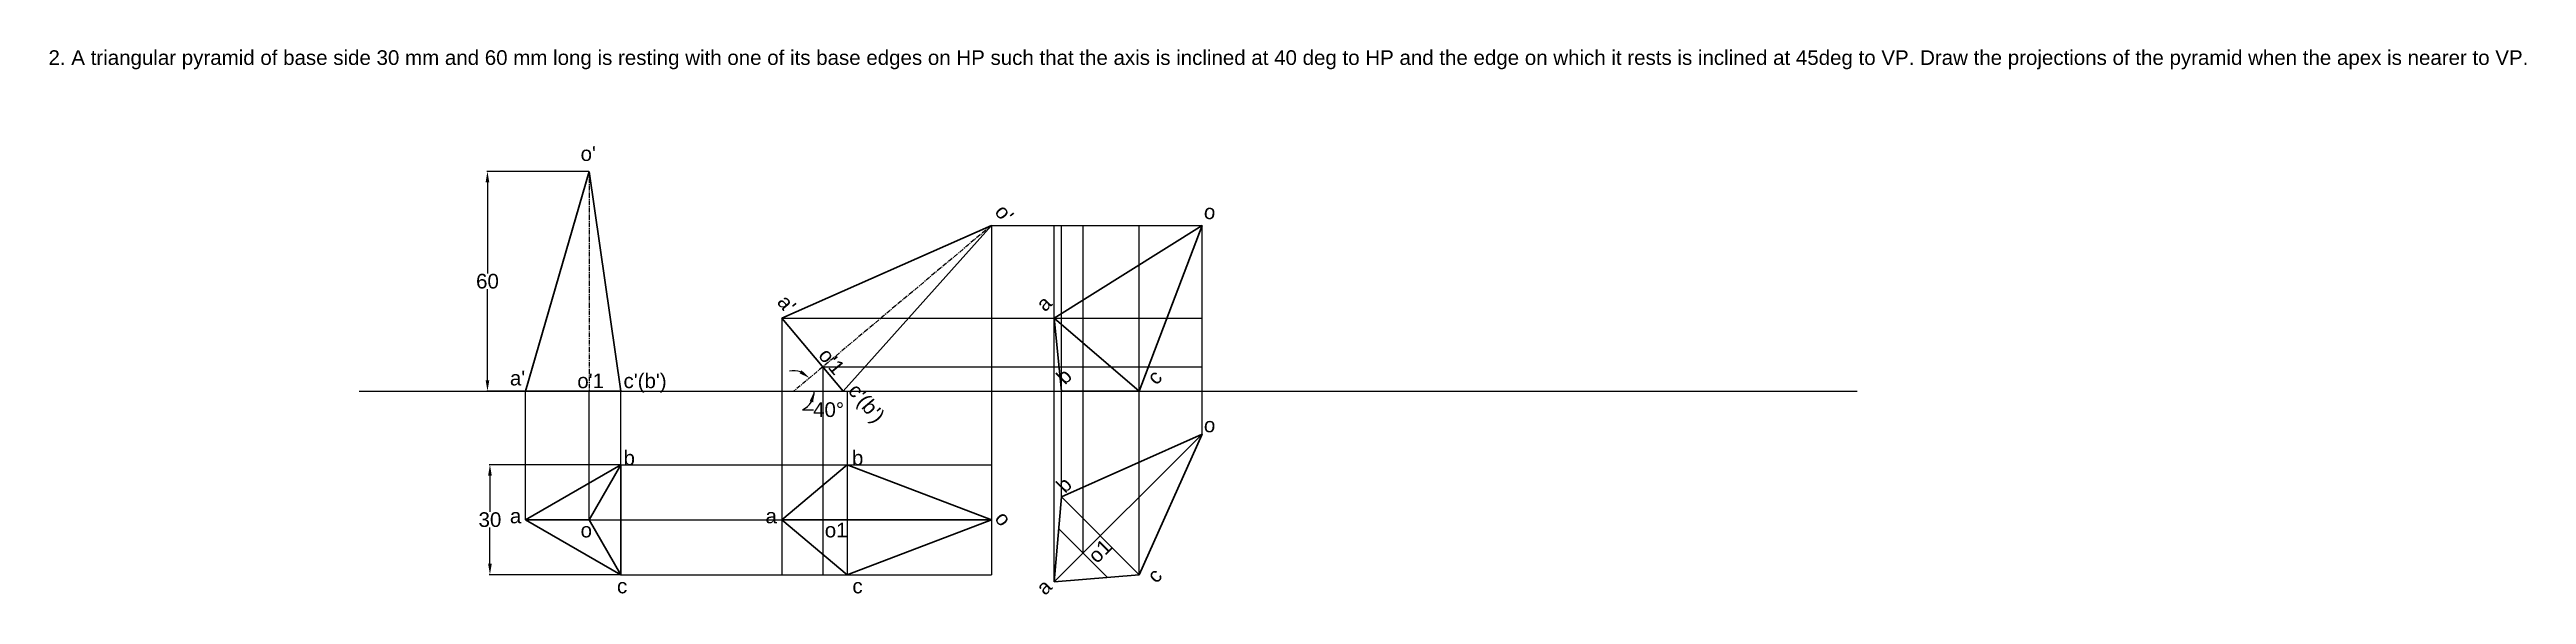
# Model space of a CAD drawing. Header units: inches. Extents: x -14 to 1800, y -196 to 29.
# Drawn here: x 1125 to 1800, y -120 to 29 of the extents above; entities that cross this region are included whole.
import ezdxf

# ---------------------------------------------------------------- set-up
doc = ezdxf.new("R2010")
doc.units = ezdxf.units.IN
doc.header["$MEASUREMENT"] = 0
doc.linetypes.add('CENTER', pattern=[2, 1.25, -0.25, 0.25, -0.25])
doc.styles.get("Standard").update_dxf_attribs({"font": 'arial.ttf'})
doc.dimstyles.get("Standard").update_dxf_attribs({"dimtxt": 4, "dimasz": 3, "dimexe": 0.18, "dimexo": 0.0625, "dimgap": 0.09, "dimtad": 0, "dimtih": 1, "dimtoh": 1, "dimdec": 0, "dimzin": 0, "dimdsep": 46, "dimtxsty": 'Standard', "dimcen": 0.09, "dimadec": 0, "dimazin": 0, "dimtfac": 1, "dimtdec": 0, "dimtofl": 0, "dimtmove": 0, "dimatfit": 3, "dimfxl": 1, "dimtolj": 1, "dimtzin": 0, "dimarcsym": 0})

msp = doc.modelspace()

# ---------------------------------------------------------------- texts
at = {"insert": (1124.78, 28.56), "char_height": 4, "width": 709.3387, "attachment_point": 1}
msp.add_mtext('2. A triangular pyramid of base side 30 mm and 60 mm long is resting with one of its base edges on HP such that the axis is inclined at 40 deg to HP and the edge on which it rests is inclined at 45deg to VP. Draw the projections of the pyramid when the apex is nearer to VP.', dxfattribs=at)
at = {"char_height": 4, "attachment_point": 1}
for s, insert in [("o'", (1269.85, 2.36)), ("o'", (1269.85, 2.36)), ("o'", (1269.85, 2.36)), ("a'", (1250.58, -58.91)), ("a'", (1250.58, -58.91)), ("a'", (1250.58, -58.91)), ("o'1", (1268.96, -59.65)), ("o'1", (1268.96, -59.65)), ("o'1", (1268.96, -59.65)), ("c'(b')", (1281.56, -59.65)), ("c'(b')", (1281.56, -59.65)), ("c'(b')", (1281.56, -59.65)), ('b', (1281.56, -80.68)), ('b', (1343.84, -80.68)), ('a', (1250.58, -96.53)), ('o', (1269.85, -100.38)), ('a', (1320.26, -96.53)), ('o1', (1336.43, -100.38)), ('c', (1279.78, -115.64)), ('c', (1343.97, -115.64))]:
    msp.add_mtext_dynamic_manual_height_columns(s, width=11.0614, gutter_width=20, heights=[0], dxfattribs=dict(at, insert=insert))
for s, insert, rotation in [("o'", (1385.59, -13.08), 310), ('o', (1440.02, -13.39), 355), ("a'", (1326.26, -37.71), 310), ('a', (1393.66, -40.21), 45), ("o'1", (1337.51, -52.26), 310), ('b', (1399.13, -60.1), 45), ('c', (1423.94, -60.2), 45), ("c'(b')", (1345.61, -61.92), 310), ('o', (1440.02, -71.55), 355), ('b', (1399.13, -89.69), 45), ('o', (1385.59, -96.77), 310), ('o1', (1407.82, -108.87), 45), ('c', (1423.94, -114.32), 45), ('a', (1393.66, -117.58), 45)]:
    msp.add_mtext_dynamic_manual_height_columns(s, width=11.0614, gutter_width=20, heights=[0], dxfattribs=dict(at, insert=insert, rotation=rotation))

# ---------------------------------------------------------------- blocks, each defined once
blk = doc.blocks.new('*D8')
at = {"color": 0, "lineweight": -2, "transparency": 16777216}
blk.add_line((1330.38, -69.54), (1333.38, -69.54), dxfattribs=at)
for start, end in [(71.04854, 102.09707), (295.27243, 0), (297.90293, 328.95146)]:
    blk.add_arc((1327.98, -64.48), 5.6, start, end, dxfattribs=at)
at = {"color": 0, "transparency": 16777216}
for points in [[(1330.09, -58.76), (1329.52, -59.59), (1332.28, -60.87)], [(1332.3, -67.23), (1333.27, -67.5), (1333.59, -64.48)]]:
    blk.add_solid(points, dxfattribs=at)
at = {"layer": 'Defpoints', "color": 0, "transparency": 16777216}
for p in [(1381.85, -19.27), (1209.51, -64.48), (1327.98, -64.48), (1332.99, -61.96), (1617.92, -64.48)]:
    blk.add_point(p, dxfattribs=at)
at = {"color": 0, "transparency": 16777216, "insert": (1337.47, -69.54), "char_height": 4, "attachment_point": 5}
blk.add_mtext('\\A1;40°', dxfattribs=at)
blk = doc.blocks.new('*D9')
at = {"color": 0, "lineweight": -2, "transparency": 16777216}
for p, q in [((1280.79, -84.55), (1244.96, -84.55)), ((1245.14, -87.55), (1245.14, -97.42)), ((1245.14, -111.55), (1245.14, -101.68)), ((1280.79, -114.55), (1244.96, -114.55))]:
    blk.add_line(p, q, dxfattribs=at)
at = {"color": 0, "transparency": 16777216}
for points in [[(1244.64, -87.55), (1245.64, -87.55), (1245.14, -84.55)], [(1244.64, -111.55), (1245.64, -111.55), (1245.14, -114.55)]]:
    blk.add_solid(points, dxfattribs=at)
at = {"layer": 'Defpoints', "color": 0, "transparency": 16777216}
for p in [(1245.14, -84.55), (1280.85, -84.55), (1280.85, -114.55)]:
    blk.add_point(p, dxfattribs=at)
at = {"color": 0, "transparency": 16777216, "insert": (1245.14, -99.55), "char_height": 4, "attachment_point": 5}
blk.add_mtext('\\A1;30', dxfattribs=at)
blk = doc.blocks.new('*D10')
at = {"color": 0, "lineweight": -2, "transparency": 16777216}
for p, q in [((1272.13, -4.48), (1244.28, -4.48)), ((1244.46, -7.48), (1244.46, -32.34)), ((1244.46, -61.48), (1244.46, -36.61)), ((1272.13, -64.48), (1244.28, -64.48))]:
    blk.add_line(p, q, dxfattribs=at)
at = {"color": 0, "transparency": 16777216}
for points in [[(1243.96, -7.48), (1244.96, -7.48), (1244.46, -4.48)], [(1243.96, -61.48), (1244.96, -61.48), (1244.46, -64.48)]]:
    blk.add_solid(points, dxfattribs=at)
at = {"layer": 'Defpoints', "color": 0, "transparency": 16777216}
for p in [(1244.46, -4.48), (1272.19, -4.48), (1272.19, -64.48)]:
    blk.add_point(p, dxfattribs=at)
at = {"color": 0, "transparency": 16777216, "insert": (1244.46, -34.48), "char_height": 4, "attachment_point": 5}
blk.add_mtext('\\A1;60', dxfattribs=at)

# ---------------------------------------------------------------- dimensions: what is measured, and where the dimension line sits
for base, p1, p2, picture, middle in [((1244.46, -4.48), (1272.19, -64.48), (1272.19, -4.48), '*D10', (1244.46, -34.48)), ((1245.14, -84.55), (1280.85, -114.55), (1280.85, -84.55), '*D9', (1245.14, -99.55))]:
    dim = msp.add_linear_dim(base=base, p1=p1, p2=p2, angle=90, dimstyle='Standard')
    dim.commit()
    dim.dimension.update_dxf_attribs({"geometry": picture, "text_midpoint": middle})
dim = msp.add_angular_dim_2l(base=(1332.99, -61.96), line1=((1327.98, -64.48), (1381.85, -19.27)), line2=((1209.51, -64.48), (1617.92, -64.48)), dimstyle='Standard')
dim.commit()
dim.dimension.update_dxf_attribs({"geometry": '*D8', "text_midpoint": (1337.47, -69.54)})

# ---------------------------------------------------------------- linework, layer by layer
for p, q in [((1254.87, -64.48), (1272.19, -4.48)), ((1254.87, -64.48), (1272.19, -4.48)), ((1272.19, -4.48), (1280.85, -64.48)), ((1272.19, -4.48), (1280.85, -64.48)), ((1381.85, -19.27), (1381.85, -114.55)), ((1381.85, -19.27), (1439.35, -19.27)), ((1398.97, -116.53), (1398.97, -19.27)), ((1400.95, -93.34), (1400.95, -19.27)), ((1406.85, -108.66), (1406.85, -19.27)), ((1422.17, -114.55), (1422.17, -19.27)), ((1439.35, -76.16), (1439.35, -19.27)), ((1324.76, -44.57), (1324.76, -114.55)), ((1324.76, -44.57), (1439.35, -44.57)), ((1335.89, -57.84), (1335.89, -114.55)), ((1335.89, -57.84), (1439.35, -57.84)), ((1209.51, -64.48), (1617.92, -64.48)), ((1254.87, -99.55), (1254.87, -64.48)), ((1280.85, -64.48), (1254.87, -64.48)), ((1280.85, -64.48), (1254.87, -64.48)), ((1272.19, -99.55), (1272.19, -64.48)), ((1280.85, -84.55), (1280.85, -64.48)), ((1342.56, -64.48), (1342.56, -114.55)), ((1280.85, -84.55), (1381.85, -84.55)), ((1335.89, -84.55), (1335.89, -114.55)), ((1400.95, -93.34), (1422.17, -114.55)), ((1272.19, -99.55), (1381.85, -99.55)), ((1400.21, -102.02), (1413.48, -115.29)), ((1280.85, -114.55), (1381.85, -114.55))]:
    msp.add_line(p, q)
at = {"lineweight": 30}
for p, q in [((1254.87, -64.48), (1272.19, -4.48)), ((1272.19, -4.48), (1280.85, -64.48)), ((1324.76, -44.57), (1381.85, -19.27)), ((1381.85, -19.27), (1341.46, -64.48)), ((1439.35, -19.27), (1398.97, -44.57)), ((1422.17, -64.48), (1439.35, -19.27)), ((1341.46, -64.48), (1324.76, -44.57)), ((1398.97, -44.57), (1400.95, -64.48)), ((1398.97, -44.57), (1422.17, -64.48)), ((1280.85, -64.48), (1254.87, -64.48)), ((1400.95, -64.48), (1422.17, -64.48)), ((1398.97, -116.53), (1439.35, -76.16)), ((1439.35, -76.16), (1400.95, -93.34)), ((1422.17, -114.55), (1439.35, -76.16)), ((1280.85, -84.55), (1272.19, -99.55)), ((1342.56, -84.55), (1324.76, -99.55)), ((1381.85, -99.55), (1342.56, -84.55)), ((1400.95, -93.34), (1398.97, -116.53)), ((1254.87, -99.55), (1272.19, -99.55)), ((1280.85, -114.55), (1272.19, -99.55)), ((1324.76, -99.55), (1342.56, -114.55)), ((1324.76, -99.55), (1381.85, -99.55)), ((1342.56, -114.55), (1381.85, -99.55)), ((1398.97, -116.53), (1422.17, -114.55))]:
    msp.add_line(p, q, dxfattribs=at)
at = {"linetype": 'CENTER'}
for p, q in [((1272.19, -4.48), (1272.19, -64.48)), ((1381.85, -19.27), (1327.98, -64.48))]:
    msp.add_line(p, q, dxfattribs=at)
at = {"lineweight": 30}
msp.add_lwpolyline([(1280.85, -114.55), (1280.85, -84.55), (1254.87, -99.55)], close=True, dxfattribs=at)

msp.set_redraw_order([(e.dxf.handle, doc.entitydb.next_handle()) for e in msp.query("TEXT MTEXT ATTDEF DIMENSION ARC_DIMENSION")])  # texts and dimensions are drawn at this point

doc.saveas('drawing.dxf')
